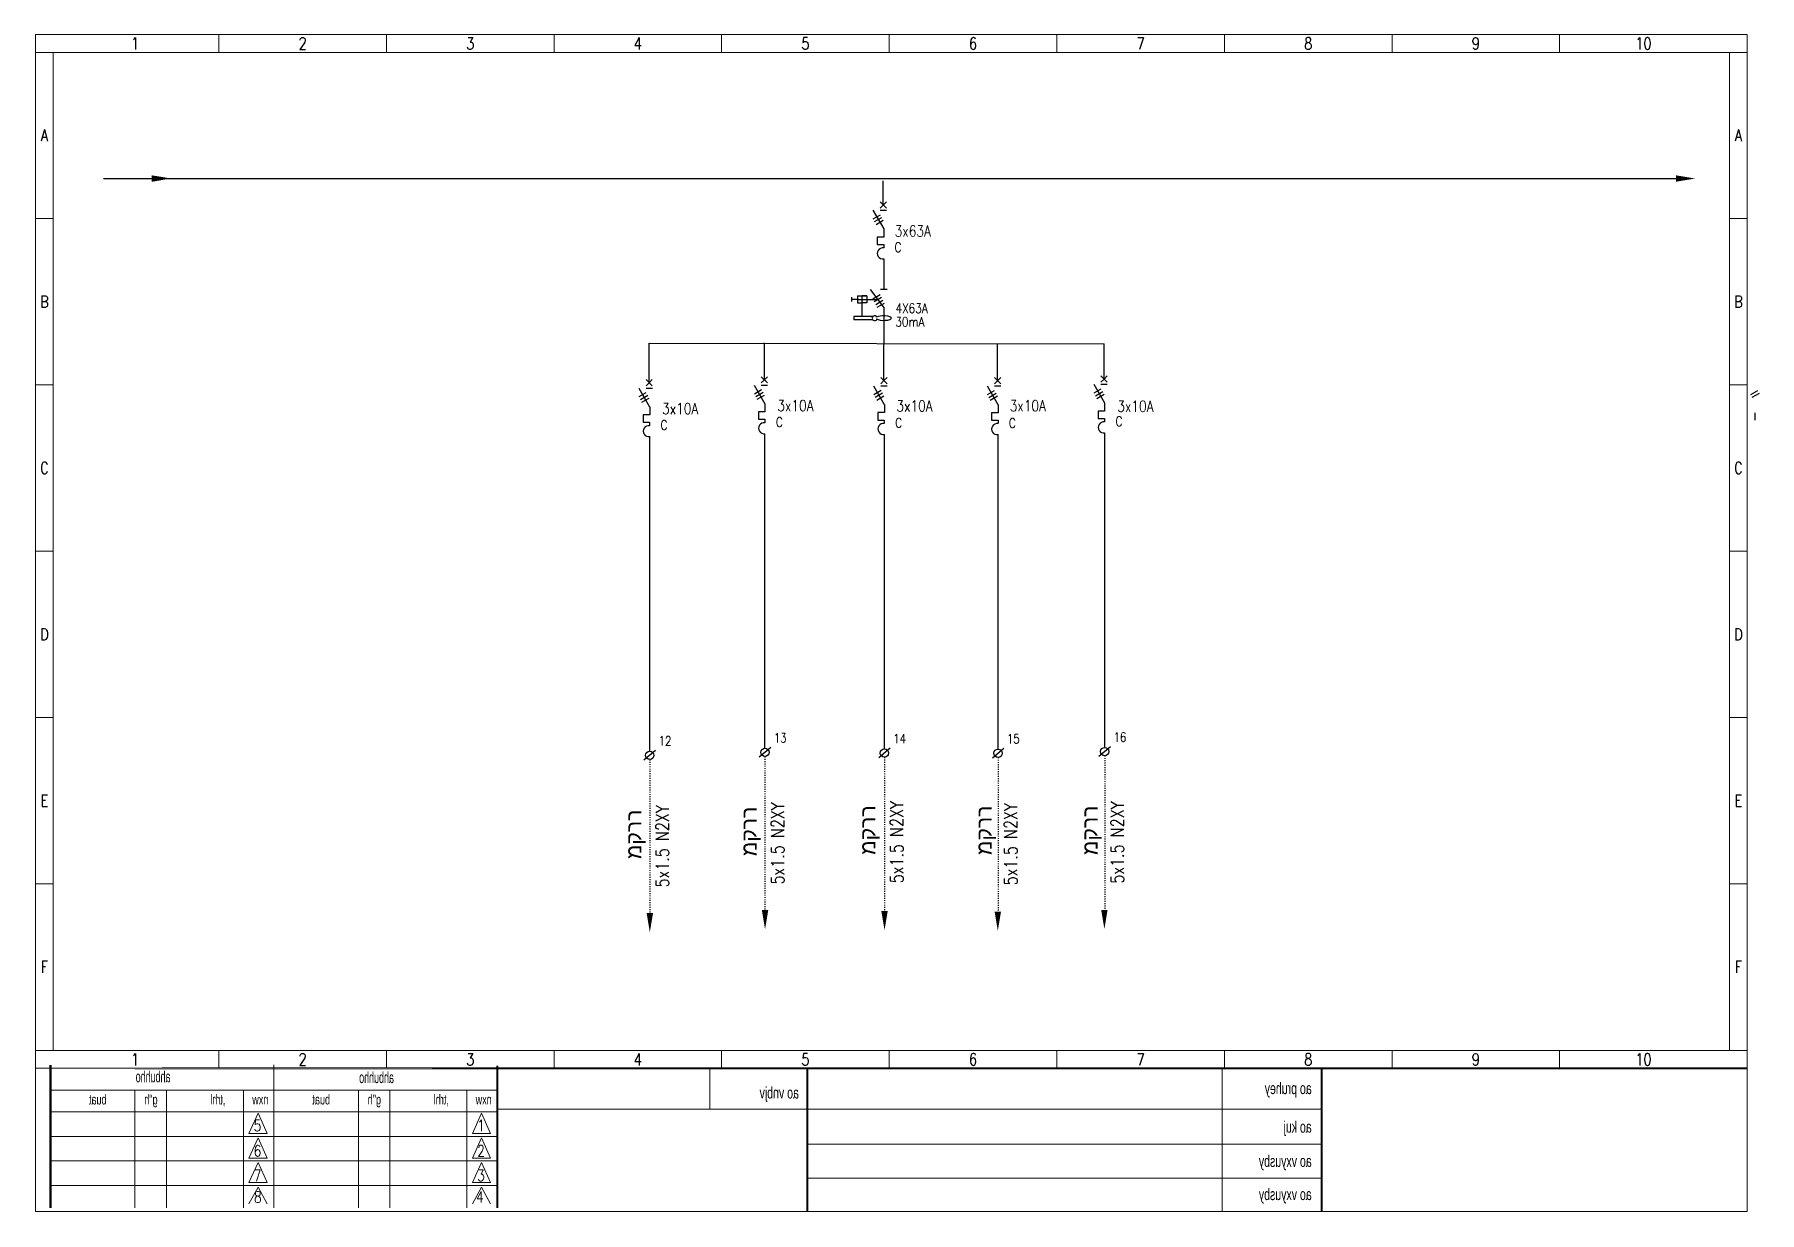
# Model space of a CAD drawing. Header units: millimetres. Extents: x 46170 to 87148, y 12751 to 40933.
# Drawn here: x 66607 to 71099, y 28489 to 31557 of the extents above; entities that cross this region are included whole.
import ezdxf
from ezdxf.enums import TextEntityAlignment as Align

# ---------------------------------------------------------------- set-up
doc = ezdxf.new("R2010")
doc.units = ezdxf.units.MM
doc.linetypes.add('ACAD_ISO03W100', pattern=[30, 12, -18])
doc.layers.add('A3', color=3, linetype='Continuous')
doc.styles.add('ROMANS', font='romans.shx')
doc.styles.get("Standard").update_dxf_attribs({"font": 'arial.ttf'})
doc.styles.add('TECHNO_M', font='techno_m.shx')

msp = doc.modelspace()

# ---------------------------------------------------------------- texts
at = {"color": 7, "lineweight": 13, "style": 'ROMANS', "width": 0.8}
for s, height, p in [('1', 31.1, (66868.8, 31533.5)), ('1', 31.1, (66868.8, 31533.5)), ('1', 31.1, (66868.8, 31533.5)), ('1', 31.1, (66868.8, 31533.5)), ('2', 31.1, (67305.2, 31533.5)), ('2', 31.1, (67305.2, 31533.5)), ('2', 31.1, (67305.2, 31533.5)), ('2', 31.1, (67305.2, 31533.5)), ('3', 31.1, (67741.6, 31533.5)), ('3', 31.1, (67741.6, 31533.5)), ('3', 31.1, (67741.6, 31533.5)), ('3', 31.1, (67741.6, 31533.5)), ('4', 31.1, (68178, 31533.5)), ('4', 31.1, (68178, 31533.5)), ('4', 31.1, (68178, 31533.5)), ('4', 31.1, (68178, 31533.5)), ('5', 31.1, (68614.4, 31533.5)), ('5', 31.1, (68614.4, 31533.5)), ('5', 31.1, (68614.4, 31533.5)), ('5', 31.1, (68614.4, 31533.5)), ('6', 31.1, (69050.8, 31533.5)), ('6', 31.1, (69050.8, 31533.5)), ('7', 31.1, (69487.2, 31533.5)), ('7', 31.1, (69487.2, 31533.5)), ('8', 31.1, (69923.6, 31533.5)), ('8', 31.1, (69923.6, 31533.5)), ('9', 31.1, (70360, 31533.5)), ('9', 31.1, (70360, 31533.5)), ('10', 31.06, (70796.4, 31533.5)), ('10', 31.06, (70796.4, 31533.5)), ('A', 30.7, (66632.7, 31294.2)), ('A', 30.7, (71043.7, 31294.2)), ('B', 30.7, (66632.7, 30861)), ('B', 30.7, (71043.7, 30861)), ('C', 30.7, (66632.7, 30427.9)), ('C', 30.7, (71043.7, 30427.9)), ('D', 30.7, (66632.7, 29994.7)), ('D', 30.7, (71043.7, 29994.7)), ('E', 30.7, (66632.7, 29561.5)), ('E', 30.7, (71043.7, 29561.5)), ('F', 30.7, (66632.7, 29128.4)), ('F', 30.7, (71043.7, 29128.4)), ('1', 31.1, (66868.8, 28887.5)), ('1', 31.1, (66868.8, 28887.5)), ('1', 31.1, (66868.8, 28887.5)), ('1', 31.1, (66868.8, 28887.5)), ('2', 31.1, (67305.2, 28887.5)), ('2', 31.1, (67305.2, 28887.5)), ('2', 31.1, (67305.2, 28887.5)), ('2', 31.1, (67305.2, 28887.5)), ('3', 31.1, (67741.6, 28887.5)), ('3', 31.1, (67741.6, 28887.5)), ('3', 31.1, (67741.6, 28887.5)), ('3', 31.1, (67741.6, 28887.5)), ('4', 31.1, (68178, 28887.5)), ('4', 31.1, (68178, 28887.5)), ('4', 31.1, (68178, 28887.5)), ('4', 31.1, (68178, 28887.5)), ('5', 31.1, (68614.4, 28887.5)), ('5', 31.1, (68614.4, 28887.5)), ('5', 31.1, (68614.4, 28887.5)), ('5', 31.1, (68614.4, 28887.5)), ('6', 31.1, (69050.8, 28887.5)), ('6', 31.1, (69050.8, 28887.5)), ('7', 31.1, (69487.2, 28887.5)), ('7', 31.1, (69487.2, 28887.5)), ('8', 31.1, (69923.6, 28887.5)), ('8', 31.1, (69923.6, 28887.5)), ('9', 31.1, (70360, 28887.5)), ('9', 31.1, (70360, 28887.5)), ('10', 31.06, (70796.4, 28887.5)), ('10', 31.06, (70796.4, 28887.5))]:
    msp.add_text(s, height=height, dxfattribs=at).set_placement(p, align=Align.MIDDLE)
at = {"color": 7, "lineweight": -2, "style": 'ROMANS', "width": 0.8}
for s, height, p in [('3x63A', 29, (68846.7, 31030.5, -75649.1)), ('C', 25, (68846.7, 30990.1, -75649.1)), ('30mA', 25, (68848.6, 30795.9, -75649.1)), ('4X63A', 25, (68848.9, 30831.2, -75649.1)), ('3x10A', 29, (68241.1, 30568, -75649.1)), ('3x10A', 29, (68541.1, 30575.7, -75649.1)), ('3x10A', 29, (68851.2, 30574.9, -75649.1)), ('3x10A', 29, (69146.2, 30575.4, -75649.1)), ('3x10A', 29, (69426.3, 30574.1, -75649.1)), ('C', 25, (68237.3, 30527.1, -75649.1)), ('C', 25, (68537.3, 30534.8, -75649.1)), ('C', 25, (68848.4, 30532.9, -75649.1)), ('C', 25, (69144.3, 30532.4, -75649.1)), ('C', 25, (69421.9, 30536.8, -75649.1))]:
    msp.add_text(s, height=height, dxfattribs=at).set_placement(p)
at = {"color": 7, "lineweight": 13, "style": 'ROMANS', "width": 0.8}
for s, height, p in [('13', 24, (68532.3, 29712.8, -75649.1)), ('14', 24, (68843.4, 29710.9, -75649.1)), ('16', 24, (69416.9, 29714.8, -75649.1)), ('12', 24, (68232.3, 29705.1, -75649.1)), ('15', 24, (69139.3, 29710.4, -75649.1)), ('5', 29, (67177.8, 28700.6)), ('1', 29, (67759.7, 28700.6)), ('6', 29, (67177.8, 28634.8)), ('2', 29, (67759.7, 28634.8)), ('7', 29, (67177.8, 28570.4)), ('3', 29, (67759.7, 28570.4)), ('8', 29, (67178.6, 28514.5)), ('4', 29, (67756.8, 28514.5))]:
    msp.add_text(s, height=height, dxfattribs=at).set_placement(p)
at = {"color": 7, "lineweight": -2, "style": 'ROMANS', "width": 0.8}
for p in [(68559, 29343.2, -82790.4), (68869.2, 29346.4, -82790.4), (69443.6, 29345.3, -82790.4), (68259, 29335.6, -82790.4), (69166.1, 29340.9, -82790.4)]:
    msp.add_text('5x1.5 N2XY', height=34.2, rotation=90, dxfattribs=at).set_placement(p)
at = {"color": 7, "lineweight": 13, "style": 'TECHNO_M', "text_generation_flag": 2}
for s, height, width, p in [('ahbuhho', 29, 0.7, (66961.1, 28827.9)), ('ahbuhho', 29, 0.7, (67542.9, 28825.8)), ('buat', 25.81, 0.8, (66794.7, 28770.1)), ('g"h', 25.81, 0.8, (66927.5, 28770.1)), (',trhl', 25.81, 0.8, (67104.1, 28770.1)), ('buat', 25.81, 0.8, (67376.5, 28770.1)), ('g"h', 25.81, 0.8, (67509.3, 28770.1)), (',trhl', 25.81, 0.8, (67686, 28770.1)), ('ao vnbjv ', 30, 0.8, (68597.4, 28785.6)), ('ao pruhey', 30, 0.8, (69932.6, 28797.1)), ('nxw', 25.81, 0.8, (67215.9, 28770.1)), ('nxw', 25.81, 0.8, (67797.7, 28770.1)), ('ao kuj', 30, 0.8, (69932.6, 28696.6)), ('ao vxyusby', 30, 0.8, (69932.6, 28607.5)), ('ao vxyusby', 30, 0.8, (69932.6, 28521.1))]:
    msp.add_text(s, height=height, dxfattribs=dict(at, width=width)).set_placement(p)
at = {"char_height": 39.38, "attachment_point": 1, "rotation": 90}
for insert in [(68148.1, 29409), (68448.1, 29416.6), (68757.3, 29420), (69060.1, 29419.5), (69335.7, 29419.5)]:
    msp.add_mtext_dynamic_manual_height_columns('מקרר', width=4250.721, gutter_width=196.9, heights=[0], dxfattribs=dict(at, insert=insert))

# ---------------------------------------------------------------- linework, layer by layer
at = {"color": 7, "linetype": 'ByBlock', "lineweight": 13, "ltscale": 2}
for p, q in [((66609.5, 28491.5), (66609.5, 31556.8)), ((66609.5, 31556.8), (71066.6, 31556.8)), ((66609.5, 28491.5), (66609.5, 31556.8)), ((66609.5, 31556.8), (71066.6, 31556.8)), ((71020.6, 31510.2), (71020.6, 28910.8)), ((66609.5, 28910.8), (71066.6, 28910.8)), ((67230.5, 28873.2), (67230.5, 28500.5)), ((68365.1, 28863.2), (68365.1, 28758.1)), ((69699.1, 28862.1), (69699.1, 28491.5)), ((66868.6, 28807.5), (66868.6, 28500.5)), ((66950.3, 28807.5), (66950.3, 28500.5)), ((67151.1, 28807.5), (67151.1, 28500.5)), ((67450.4, 28807.5), (67450.4, 28500.5)), ((67532.2, 28807.5), (67532.2, 28500.5)), ((67733, 28807.5), (67733, 28500.5))]:
    msp.add_line(p, q, dxfattribs=at)
at = {"color": 7, "linetype": 'ByBlock', "lineweight": 13}
for p, q in [((67087, 31556.8), (67087, 31510.2)), ((67087, 31556.8), (67087, 31510.2)), ((67087, 31556.8), (67087, 31510.2)), ((67087, 31556.8), (67087, 31510.2)), ((67523.4, 31556.8), (67523.4, 31510.2)), ((67523.4, 31556.8), (67523.4, 31510.2)), ((67523.4, 31556.8), (67523.4, 31510.2)), ((67523.4, 31556.8), (67523.4, 31510.2)), ((67959.8, 31556.8), (67959.8, 31510.2)), ((67959.8, 31556.8), (67959.8, 31510.2)), ((67959.8, 31556.8), (67959.8, 31510.2)), ((67959.8, 31556.8), (67959.8, 31510.2)), ((68396.2, 31556.8), (68396.2, 31510.2)), ((68396.2, 31556.8), (68396.2, 31510.2)), ((68396.2, 31556.8), (68396.2, 31510.2)), ((68396.2, 31556.8), (68396.2, 31510.2)), ((68832.6, 31556.8), (68832.6, 31510.2)), ((68832.6, 31556.8), (68832.6, 31510.2)), ((68832.6, 31556.8), (68832.6, 31510.2)), ((68832.6, 31556.8), (68832.6, 31510.2)), ((69269, 31556.8), (69269, 31510.2)), ((69269, 31556.8), (69269, 31510.2)), ((69705.4, 31556.8), (69705.4, 31510.2)), ((69705.4, 31556.8), (69705.4, 31510.2)), ((70141.8, 31556.8), (70141.8, 31510.2)), ((70141.8, 31556.8), (70141.8, 31510.2)), ((70578.2, 31556.8), (70578.2, 31510.2)), ((70578.2, 31556.8), (70578.2, 31510.2)), ((66609.5, 31510.2), (71066.6, 31510.2)), ((66609.5, 31077.6), (66655.6, 31077.6)), ((71020.6, 31077.6), (71066.6, 31077.6)), ((66609.5, 30644.4), (66655.6, 30644.4)), ((71020.6, 30644.4), (71066.6, 30644.4)), ((66609.5, 30211.3), (66655.6, 30211.3)), ((71020.6, 30211.3), (71066.6, 30211.3)), ((66609.5, 29778.1), (66655.6, 29778.1)), ((66609.5, 29778.1), (66655.6, 29778.1)), ((71020.6, 29778.1), (71066.6, 29778.1)), ((66609.5, 29345), (66655.6, 29345)), ((71020.6, 29345), (71066.6, 29345)), ((67087, 28910.8), (67087, 28864.2)), ((67087, 28910.8), (67087, 28864.2)), ((67087, 28910.8), (67087, 28864.2)), ((67087, 28910.8), (67087, 28864.2)), ((67523.4, 28910.8), (67523.4, 28864.2)), ((67523.4, 28910.8), (67523.4, 28864.2)), ((67523.4, 28910.8), (67523.4, 28864.2)), ((67523.4, 28910.8), (67523.4, 28864.2)), ((67959.8, 28910.8), (67959.8, 28864.2)), ((67959.8, 28910.8), (67959.8, 28864.2)), ((67959.8, 28910.8), (67959.8, 28864.2)), ((67959.8, 28910.8), (67959.8, 28864.2)), ((68396.2, 28910.8), (68396.2, 28864.2)), ((68396.2, 28910.8), (68396.2, 28864.2)), ((68396.2, 28910.8), (68396.2, 28864.2)), ((68396.2, 28910.8), (68396.2, 28864.2)), ((68832.6, 28910.8), (68832.6, 28864.2)), ((68832.6, 28910.8), (68832.6, 28864.2)), ((68832.6, 28910.8), (68832.6, 28864.2)), ((68832.6, 28910.8), (68832.6, 28864.2)), ((69269, 28910.8), (69269, 28864.2)), ((69269, 28910.8), (69269, 28864.2)), ((69705.4, 28910.8), (69705.4, 28864.2)), ((69705.4, 28910.8), (69705.4, 28864.2)), ((70141.8, 28910.8), (70141.8, 28864.2)), ((70141.8, 28910.8), (70141.8, 28864.2)), ((70578.2, 28910.8), (70578.2, 28864.2)), ((70578.2, 28910.8), (70578.2, 28864.2))]:
    msp.add_line(p, q, dxfattribs=at)
at = {"color": 7, "linetype": 'Continuous', "lineweight": 13}
for p, q in [((66655.6, 31510.2), (66655.6, 28910.8)), ((67812.3, 28807.5), (66648.6, 28807.5)), ((67230.5, 28807.5), (67230.5, 28807.5)), ((67812.3, 28807.5), (67812.3, 28807.5)), ((67812.3, 28751.1), (66648.6, 28751.1)), ((69958.6, 28758.1), (67812.3, 28758.1)), ((67812.3, 28687), (66648.6, 28687)), ((67812.3, 28623), (66648.6, 28623)), ((67812.3, 28558.9), (66648.6, 28558.9)), ((67230.5, 28558.9), (67230.5, 28558.9))]:
    msp.add_line(p, q, dxfattribs=at)
at = {"color": 0, "linetype": 'ByBlock', "ltscale": 2}
for p, q in [((66786.3, 31181.7), (70881.2, 31181.7)), ((68816.9, 31112.7), (68816.9, 31176)), ((68207.5, 30649.7), (68207.7, 30752.7)), ((68507.5, 30657.4), (68507.7, 30753.8)), ((68818.6, 30655.5), (68818.4, 30751.3)), ((69114.6, 30655), (69114.6, 30751.3)), ((69392.1, 30659.4), (69392.3, 30751.4))]:
    msp.add_line(p, q, dxfattribs=at)
at = {"color": 7, "linetype": 'ByBlock', "lineweight": -2}
for p, q in [((68789.9, 31099.1), (68818.1, 31050.4)), ((68818.2, 31050.3), (68818.2, 31029.1)), ((68818.2, 31029.1), (68801.4, 31029.1)), ((68801.4, 31029.1), (68801.4, 31009.9)), ((68801.4, 31009.9), (68818.2, 31009.9)), ((68734.3, 30872.5), (68734.3, 30861)), ((68752.5, 30866.8), (68734.3, 30866.8)), ((68750, 30875.8), (68774.1, 30875.8)), ((68750, 30875.8), (68750, 30857.7)), ((68750, 30857.7), (68762.1, 30857.7)), ((68752.5, 30866.8), (68771.6, 30866.8)), ((68762.1, 30822.4), (68762.1, 30875.8)), ((68774.1, 30875.8), (68762.1, 30875.8)), ((68762.1, 30873), (68762.1, 30874.3)), ((68762.1, 30860.5), (68762.1, 30859.2)), ((68774.1, 30857.7), (68762.1, 30857.7)), ((68771.6, 30866.8), (68803.2, 30866.8)), ((68774.1, 30875.8), (68774.1, 30857.7)), ((68818.4, 30846.9), (68783.5, 30892.6)), ((68787.8, 30822.4), (68740.1, 30822.4)), ((68740.1, 30822.4), (68740.1, 30813.7)), ((68787.8, 30813.7), (68740.1, 30813.7)), ((68787.8, 30819.7), (68787.8, 30822.4)), ((68789.4, 30819.7), (68787.8, 30819.7)), ((68789.4, 30816.4), (68787.8, 30816.4)), ((68787.8, 30816.4), (68787.8, 30813.7)), ((68789.4, 30822.1), (68789.4, 30819.7)), ((68789.4, 30814), (68789.4, 30816.4)), ((68799.8, 30820.2), (68799.8, 30823.3)), ((68799.8, 30815.9), (68799.8, 30812.8)), ((68799.8, 30815.9), (68799.8, 30812.8)), ((68180.5, 30636), (68208.6, 30587.3)), ((68480.5, 30643.7), (68508.6, 30595)), ((68791.6, 30641.8), (68819.7, 30593.2)), ((69087.6, 30641.4), (69115.7, 30592.7)), ((69365.1, 30645.8), (69393.2, 30597.1)), ((68508.8, 30594.9), (68508.8, 30573.7)), ((68819.9, 30593), (68819.9, 30571.9)), ((69115.8, 30592.6), (69115.8, 30571.4)), ((69393.3, 30597), (69393.3, 30575.8)), ((68208.8, 30566.1), (68192, 30566.1)), ((68192, 30566.1), (68192, 30546.8)), ((68192, 30546.8), (68208.7, 30546.8)), ((68208.8, 30587.2), (68208.8, 30566.1)), ((68508.8, 30573.7), (68492, 30573.7)), ((68492, 30573.7), (68492, 30554.5)), ((68492, 30554.5), (68508.7, 30554.5)), ((68819.9, 30571.9), (68803.1, 30571.9)), ((68803.1, 30571.9), (68803.1, 30552.6)), ((68803.1, 30552.6), (68819.8, 30552.6)), ((69115.8, 30571.4), (69099.1, 30571.4)), ((69099.1, 30571.4), (69099.1, 30552.2)), ((69099.1, 30552.2), (69115.8, 30552.2)), ((69393.3, 30575.8), (69376.6, 30575.8)), ((69376.6, 30575.8), (69376.6, 30556.6)), ((69376.6, 30556.6), (69393.3, 30556.6)), ((71086.5, 30571.5), (71086.5, 30552.3))]:
    msp.add_line(p, q, dxfattribs=at)
at = {"lineweight": -2}
for p, q in [((68791.1, 31076.7), (68809.5, 31087.5)), ((68794.6, 31069.4), (68813.5, 31080.5)), ((68798.2, 31061.9), (68817.2, 31073)), ((68790.2, 30868.5), (68809.2, 30879.6)), ((68793.7, 30861.2), (68812.7, 30872.3)), ((68797.3, 30853.8), (68816.3, 30864.9)), ((68800.9, 30846.3), (68819.9, 30857.4)), ((69366.2, 30623.4), (69384.7, 30634.2)), ((68181.6, 30613.6), (68200.1, 30624.4)), ((68185.2, 30606.4), (68204.1, 30617.4)), ((68188.8, 30598.9), (68207.7, 30610)), ((68481.6, 30621.3), (68500.1, 30632.1)), ((68485.2, 30614), (68504.1, 30625.1)), ((68488.8, 30606.6), (68507.7, 30617.7)), ((68792.7, 30619.4), (68811.2, 30630.2)), ((68796.2, 30612.2), (68815.2, 30623.3)), ((68799.9, 30604.7), (68818.8, 30615.8)), ((69088.7, 30619), (69107.1, 30629.8)), ((69092.2, 30611.7), (69111.2, 30622.8)), ((69095.8, 30604.2), (69114.8, 30615.3)), ((69369.7, 30616.1), (69388.7, 30627.2)), ((69373.3, 30608.6), (69392.3, 30619.7)), ((71076.1, 30619.1), (71094.6, 30629.9)), ((71079.7, 30611.8), (71098.6, 30622.9))]:
    msp.add_line(p, q, dxfattribs=at)
at = {"color": 7, "linetype": 'Continuous', "lineweight": -2}
for p, q in [((68808.7, 31120.9), (68825.1, 31104.5)), ((68816.9, 31112.7), (68808.7, 31104.5)), ((68808.7, 31099.1), (68825.2, 31099.1)), ((68816.9, 31112.7), (68825.1, 31120.9)), ((68818.2, 31009.9), (68818.2, 31001)), ((68826.8, 30892.6), (68810, 30892.6)), ((68199.3, 30657.9), (68215.7, 30641.5)), ((68207.5, 30649.7), (68199.3, 30641.5)), ((68199.3, 30636), (68215.8, 30636)), ((68207.5, 30649.7), (68215.7, 30657.9)), ((68499.3, 30665.6), (68515.7, 30649.2)), ((68507.5, 30657.4), (68499.3, 30649.2)), ((68499.3, 30643.7), (68515.8, 30643.7)), ((68507.5, 30657.4), (68515.7, 30665.6)), ((68810.4, 30663.7), (68826.8, 30647.3)), ((68818.6, 30655.5), (68810.4, 30647.3)), ((68810.4, 30641.8), (68826.9, 30641.8)), ((68818.6, 30655.5), (68826.8, 30663.7)), ((69106.3, 30641.4), (69122.9, 30641.4)), ((69106.4, 30663.2), (69122.8, 30646.8)), ((69114.6, 30655), (69106.4, 30646.8)), ((69114.6, 30655), (69122.8, 30663.2)), ((69383.9, 30667.6), (69400.3, 30651.2)), ((69392.1, 30659.4), (69383.9, 30651.2)), ((69383.9, 30645.8), (69400.4, 30645.8)), ((69392.1, 30659.4), (69400.3, 30667.6)), ((68208.7, 30546.8), (68208.7, 30537.9)), ((68508.7, 30554.5), (68508.7, 30545.6)), ((68819.8, 30552.6), (68819.8, 30543.7)), ((69115.8, 30552.2), (69115.8, 30543.3)), ((69393.3, 30556.6), (69393.3, 30547.7))]:
    msp.add_line(p, q, dxfattribs=at)
at = {"linetype": 'ByBlock', "ltscale": 2}
for p, q in [((68818.4, 30972.5), (68818.4, 30892.6)), ((68818.4, 30846.9), (68818.4, 30751.3)), ((68209, 29690.3), (68209, 30509.5)), ((68509, 29697.9), (68509, 30517.1)), ((68820.1, 29696.1), (68820.1, 30515.3)), ((69116, 29695.6), (69116, 30514.8)), ((69393.6, 29700), (69393.6, 30519.2))]:
    msp.add_line(p, q, dxfattribs=at)
msp.add_line((68207.7, 30752.7), (69392.3, 30751.4))
at = {"color": 7, "ltscale": 2}
for p, q in [((68223.9, 29691.9), (68194, 29667)), ((68523.9, 29699.6), (68494, 29674.6)), ((68835, 29697.7), (68805.1, 29672.8)), ((69131, 29697.3), (69101.1, 29672.3)), ((69408.5, 29701.7), (69378.6, 29676.7))]:
    msp.add_line(p, q, dxfattribs=at)
at = {"linetype": 'ACAD_ISO03W100', "ltscale": 0.2}
for p, q in [((68209, 29668.6), (68209, 29263)), ((68509, 29676.3), (68509, 29270.6)), ((68820.1, 29674.4), (68820.1, 29268.8)), ((69116, 29674), (69116, 29268.3)), ((69393.6, 29678.4), (69393.6, 29272.7))]:
    msp.add_line(p, q, dxfattribs=at)
at = {"color": 7, "lineweight": 13}
for p, q in [((67189, 28747.1), (67165.4, 28694.5)), ((67189, 28747.1), (67212.5, 28694.5)), ((67770.8, 28747.1), (67747.3, 28694.5)), ((67770.8, 28747.1), (67794.4, 28694.5)), ((67165.4, 28694.5), (67212.5, 28694.5)), ((67189, 28683.1), (67165.4, 28630.4)), ((67189, 28683.1), (67212.5, 28630.4)), ((67747.3, 28694.5), (67794.4, 28694.5)), ((67770.8, 28683.1), (67747.3, 28630.4)), ((67770.8, 28683.1), (67794.4, 28630.4)), ((67165.4, 28630.4), (67212.5, 28630.4)), ((67189, 28619), (67165.4, 28566.4)), ((67189, 28619), (67212.5, 28566.4)), ((67747.3, 28630.4), (67794.4, 28630.4)), ((67770.8, 28619), (67747.3, 28566.4)), ((67770.8, 28619), (67794.4, 28566.4)), ((67165.4, 28566.4), (67212.5, 28566.4)), ((67189, 28555), (67165.4, 28511.3)), ((67189, 28555), (67212.5, 28511.3)), ((67747.3, 28566.4), (67794.4, 28566.4)), ((67770.8, 28555), (67747.3, 28511.3)), ((67770.8, 28555), (67794.4, 28511.3))]:
    msp.add_line(p, q, dxfattribs=at)
at = {"color": 7, "lineweight": 13, "ltscale": 2}
for p, q in [((68619.5, 28666.9), (69958.6, 28666.9)), ((68619.5, 28577.9), (69958.6, 28577.9))]:
    msp.add_line(p, q, dxfattribs=at)
at = {"color": 7, "linetype": 'ByBlock', "lineweight": 13, "ltscale": 2}
for points in [[(66609.5, 28491.5), (71066.6, 28491.5), (71066.6, 31556.8), (66609.5, 31556.8)], [(66609.5, 31556.8), (71066.6, 31556.8), (71066.6, 28491.5), (66609.5, 28491.5)], [(66609.5, 28491.5), (71066.6, 28491.5), (71066.6, 31556.8), (66609.5, 31556.8)], [(66609.5, 31556.8), (71066.6, 31556.8), (71066.6, 28491.5), (66609.5, 28491.5)], [(66609.5, 28910.8), (71066.6, 28910.8), (71066.6, 28864.2), (66609.5, 28864.2)]]:
    msp.add_lwpolyline(points, close=True, dxfattribs=at)
at = {"color": 7, "linetype": 'ByBlock', "lineweight": 13, "ltscale": 2, "const_width": 5}
msp.add_lwpolyline([(66609.5, 28864.2), (71066.6, 28864.2), (71066.6, 28864.2), (66609.5, 28864.2)], close=True, dxfattribs=at)
at = {"color": 7, "ltscale": 2}
for centre in [(68209, 29679.4), (68509, 29687.1), (68820.1, 29685.3), (69116, 29684.8), (69393.6, 29689.2)]:
    msp.add_circle(centre, 10.8, dxfattribs=at)
at = {"color": 7, "linetype": 'ByBlock', "lineweight": -2}
for centre, radius, start, end in [((68815.9, 30986.7), 14.4, 80.8849, 280.1182), ((68795.6, 30813.5), 10.6, 66.8973, 125.6982), ((68795.6, 30822.6), 10.6, 234.3018, 293.1027), ((68506.5, 30531.3), 14.4, 80.8849, 280.1182), ((68817.5, 30529.5), 14.4, 80.8849, 280.1182), ((69113.5, 30529), 14.4, 80.8849, 280.1182), ((69391, 30533.4), 14.4, 80.8849, 280.1182), ((68206.4, 30523.7), 14.4, 80.8849, 280.1182)]:
    msp.add_arc(centre, radius, start, end, dxfattribs=at)
msp.add_ellipse((68818.4, 30818.1), major_axis=(-20, 0), ratio=0.292341, start_param=0.37335, end_param=5.909835, dxfattribs=at)
at = {"color": 7, "linetype": 'ByBlock', "lineweight": -2, "ltscale": 30}
for points in [[(66912.4, 31190), (66962.4, 31181.7), (66912.4, 31173.3)], [(70881.2, 31190), (70931.2, 31181.7), (70881.2, 31173.3)], [(68217.6, 29268.5), (68209.2, 29218.5), (68200.9, 29268.5)], [(68517.6, 29276.2), (68509.2, 29226.2), (68500.9, 29276.2)], [(68828.7, 29274.3), (68820.3, 29224.3), (68812, 29274.3)], [(69123.6, 29272.5), (69115.3, 29222.5), (69106.9, 29272.5)], [(69401.1, 29276.9), (69392.8, 29226.9), (69384.5, 29276.9)]]:
    msp.add_solid(points, dxfattribs=at)
at = {"layer": 'A3', "color": 7, "lineweight": 13, "const_width": 5.63}
for points in [[(66648.6, 28500.5), (66648.6, 28873.2)], [(67812.3, 28500.5), (67812.3, 28871.1)], [(68619.5, 28491.5), (68619.5, 28865.8)], [(69958.6, 28491.5), (69958.6, 28862.9)]]:
    msp.add_lwpolyline(points, dxfattribs=at)

msp.set_redraw_order([(e.dxf.handle, doc.entitydb.next_handle()) for e in msp.query("TEXT MTEXT ATTDEF DIMENSION ARC_DIMENSION")])  # texts and dimensions are drawn at this point

doc.saveas('drawing.dxf')
